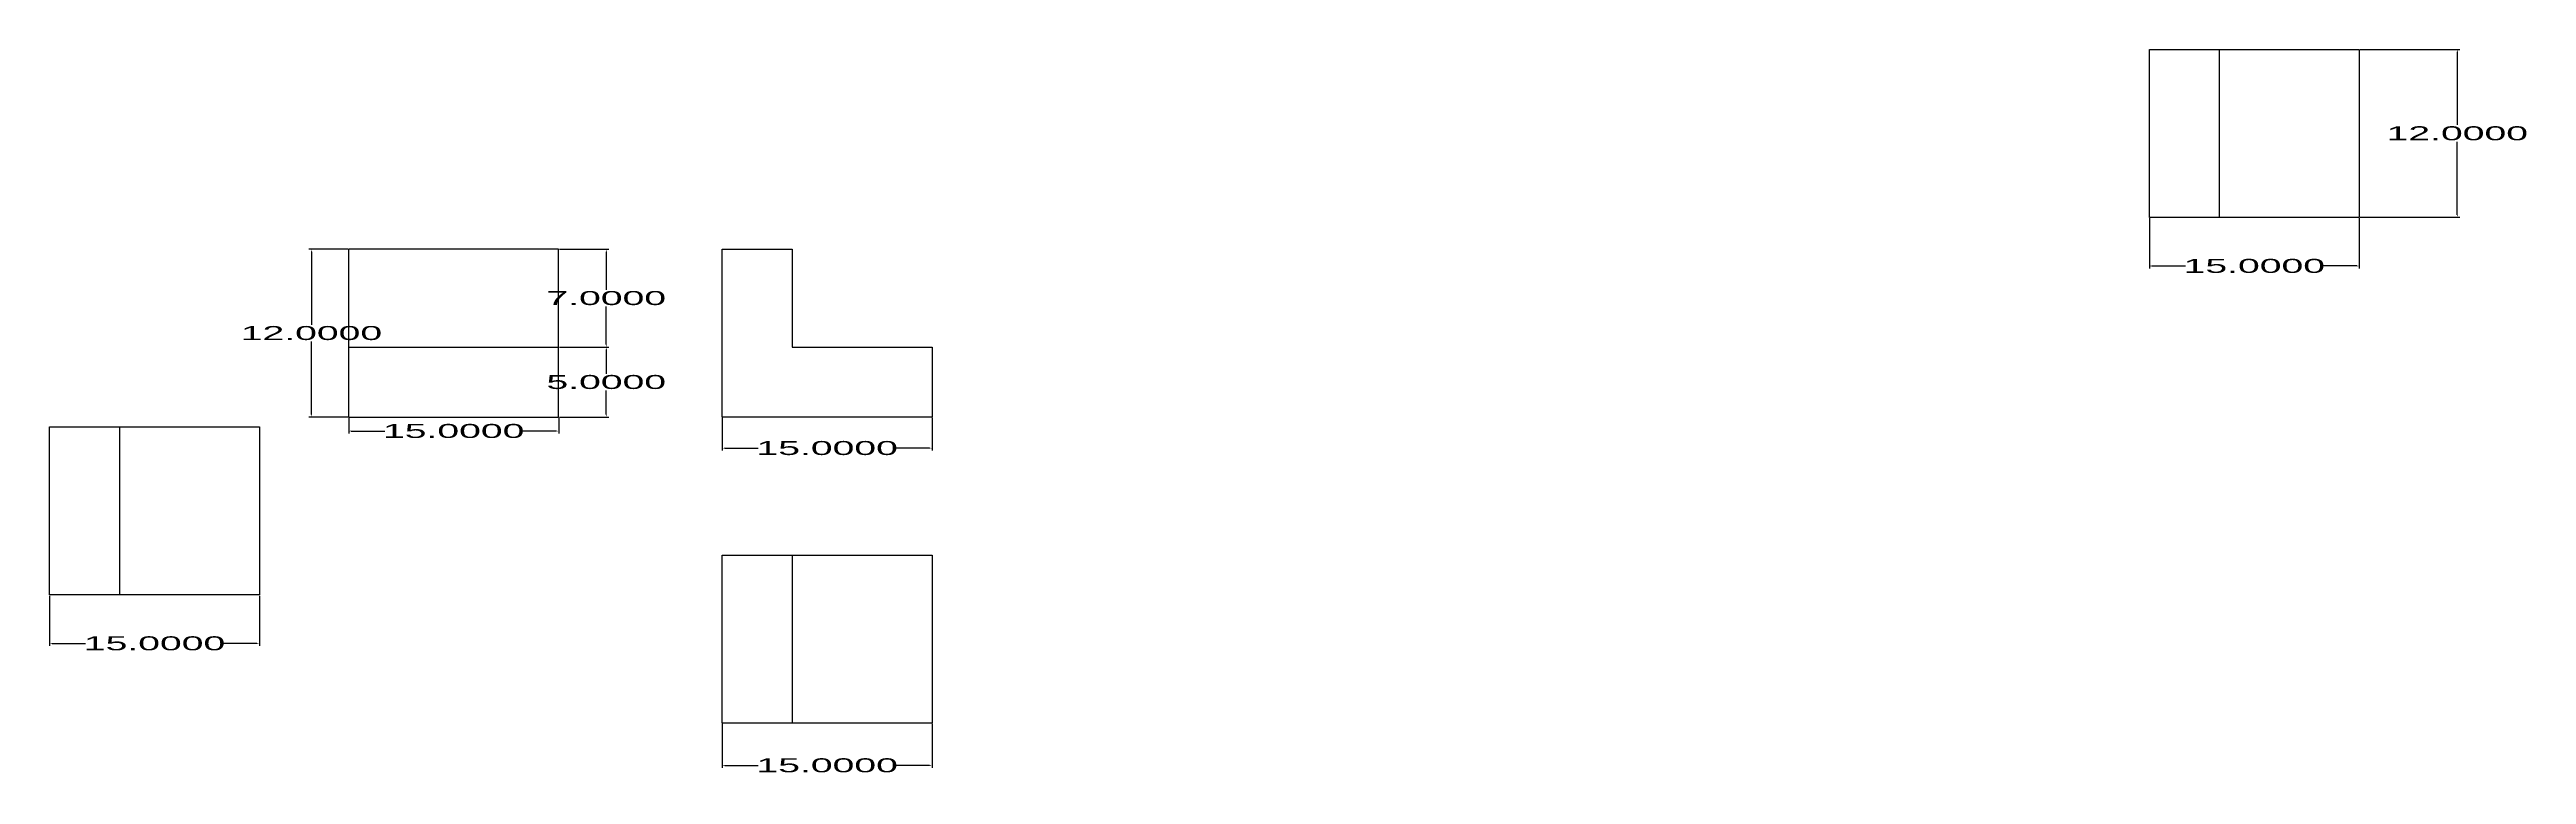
# Model space of a CAD drawing. Header units: inches. Extents: x 15 to 192, y -3 to 49.
import ezdxf

# ---------------------------------------------------------------- set-up
doc = ezdxf.new("R2010")
doc.units = ezdxf.units.IN
doc.header["$LTSCALE"] = 0.25
doc.header["$MEASUREMENT"] = 0
doc.styles.get("Standard").update_dxf_attribs({"font": 'arial.ttf', "width": 2, "height": 1})
doc.dimstyles.get("Standard").update_dxf_attribs({"dimtxt": 0.18, "dimasz": 0.18, "dimexe": 0.18, "dimexo": 0.0625, "dimgap": 0.09, "dimtad": 0, "dimtih": 1, "dimtoh": 1, "dimdec": 4, "dimzin": 0, "dimdsep": 46, "dimtxsty": 'Standard', "dimcen": 0.09, "dimadec": 0, "dimazin": 0, "dimtfac": 1, "dimtdec": 4, "dimtofl": 0, "dimtmove": 0, "dimatfit": 3, "dimfxl": 1, "dimtolj": 1, "dimtzin": 0, "dimarcsym": 0})

# ---------------------------------------------------------------- blocks, each defined once
blk = doc.blocks.new('*D5')
at = {"color": 0, "lineweight": -2, "transparency": 16777216}
for p, q in [((36.37, 22.65), (36.37, 21.53)), ((36.55, 21.71), (38.95, 21.71)), ((51.19, 21.71), (48.79, 21.71)), ((51.37, 22.65), (51.37, 21.53))]:
    blk.add_line(p, q, dxfattribs=at)
at = {"color": 0, "transparency": 16777216}
for points in [[(36.55, 21.74), (36.55, 21.68), (36.37, 21.71)], [(51.19, 21.74), (51.19, 21.68), (51.37, 21.71)]]:
    blk.add_solid(points, dxfattribs=at)
at = {"layer": 'Defpoints', "color": 0, "transparency": 16777216}
for p in [(36.37, 22.71, 12), (51.37, 22.71, 12), (51.37, 21.71)]:
    blk.add_point(p, dxfattribs=at)
at = {"color": 0, "transparency": 16777216, "insert": (43.87, 21.71), "char_height": 1, "attachment_point": 5}
blk.add_mtext('\\A1;15.0000', dxfattribs=at)
blk = doc.blocks.new('*D7')
at = {"color": 0, "lineweight": -2, "transparency": 16777216}
for p, q in [((51.43, 27.71), (54.95, 27.71)), ((54.77, 27.53), (54.77, 25.81)), ((54.77, 22.89), (54.77, 24.61)), ((51.43, 22.71), (54.95, 22.71))]:
    blk.add_line(p, q, dxfattribs=at)
at = {"color": 0, "transparency": 16777216}
for points in [[(54.74, 27.53), (54.8, 27.53), (54.77, 27.71)], [(54.74, 22.89), (54.8, 22.89), (54.77, 22.71)]]:
    blk.add_solid(points, dxfattribs=at)
at = {"layer": 'Defpoints', "color": 0, "transparency": 16777216}
for p in [(51.37, 27.71, 12), (54.77, 27.71), (51.37, 22.71, 12)]:
    blk.add_point(p, dxfattribs=at)
at = {"color": 0, "transparency": 16777216, "insert": (54.77, 25.21), "char_height": 1, "attachment_point": 5}
blk.add_mtext('\\A1;5.0000', dxfattribs=at)
blk = doc.blocks.new('*D8')
at = {"color": 0, "lineweight": -2, "transparency": 16777216}
for p, q in [((51.43, 34.71), (54.95, 34.71)), ((54.77, 34.53), (54.77, 31.81)), ((54.77, 27.89), (54.77, 30.61)), ((51.43, 27.71), (54.95, 27.71))]:
    blk.add_line(p, q, dxfattribs=at)
at = {"color": 0, "transparency": 16777216}
for points in [[(54.74, 34.53), (54.8, 34.53), (54.77, 34.71)], [(54.74, 27.89), (54.8, 27.89), (54.77, 27.71)]]:
    blk.add_solid(points, dxfattribs=at)
at = {"layer": 'Defpoints', "color": 0, "transparency": 16777216}
for p in [(51.37, 34.71, 12), (54.77, 34.71), (51.37, 27.71, 12)]:
    blk.add_point(p, dxfattribs=at)
at = {"color": 0, "transparency": 16777216, "insert": (54.77, 31.21), "char_height": 1, "attachment_point": 5}
blk.add_mtext('\\A1;7.0000', dxfattribs=at)
blk = doc.blocks.new('*D9')
at = {"color": 0, "lineweight": -2, "transparency": 16777216}
for p, q in [((36.31, 34.71), (33.53, 34.71)), ((33.71, 34.53), (33.71, 29.31)), ((33.71, 22.89), (33.71, 28.11)), ((36.31, 22.71), (33.53, 22.71))]:
    blk.add_line(p, q, dxfattribs=at)
at = {"color": 0, "transparency": 16777216}
for points in [[(33.68, 34.53), (33.74, 34.53), (33.71, 34.71)], [(33.68, 22.89), (33.74, 22.89), (33.71, 22.71)]]:
    blk.add_solid(points, dxfattribs=at)
at = {"layer": 'Defpoints', "color": 0, "transparency": 16777216}
for p in [(36.37, 34.71, 12), (33.71, 22.71), (36.37, 22.71, 12)]:
    blk.add_point(p, dxfattribs=at)
at = {"color": 0, "transparency": 16777216, "insert": (33.71, 28.71), "char_height": 1, "attachment_point": 5}
blk.add_mtext('\\A1;12.0000', dxfattribs=at)
blk = doc.blocks.new('*D10')
at = {"color": 0, "lineweight": -2, "transparency": 16777216}
for p, q in [((63.05, 0.77), (63.05, -2.37)), ((78.05, 0.77), (78.05, -2.37)), ((63.23, -2.19), (65.63, -2.19)), ((77.87, -2.19), (75.48, -2.19))]:
    blk.add_line(p, q, dxfattribs=at)
at = {"color": 0, "transparency": 16777216}
for points in [[(63.23, -2.16), (63.23, -2.22), (63.05, -2.19)], [(77.87, -2.16), (77.87, -2.22), (78.05, -2.19)]]:
    blk.add_solid(points, dxfattribs=at)
at = {"layer": 'Defpoints', "color": 0, "transparency": 16777216}
for p in [(63.05, 0.83), (78.05, 0.83), (78.05, -2.19)]:
    blk.add_point(p, dxfattribs=at)
at = {"color": 0, "transparency": 16777216, "insert": (70.55, -2.19), "char_height": 1, "attachment_point": 5}
blk.add_mtext('\\A1;15.0000', dxfattribs=at)
blk = doc.blocks.new('*D11')
at = {"color": 0, "lineweight": -2, "transparency": 16777216}
for p, q in [((63.05, 22.65), (63.05, 20.31)), ((78.05, 22.65), (78.05, 20.31)), ((63.23, 20.49), (65.63, 20.49)), ((77.87, 20.49), (75.48, 20.49))]:
    blk.add_line(p, q, dxfattribs=at)
at = {"color": 0, "transparency": 16777216}
for points in [[(63.23, 20.52), (63.23, 20.46), (63.05, 20.49)], [(77.87, 20.52), (77.87, 20.46), (78.05, 20.49)]]:
    blk.add_solid(points, dxfattribs=at)
at = {"layer": 'Defpoints', "color": 0, "transparency": 16777216}
for p in [(63.05, 22.71, 12), (78.05, 22.71, 12), (78.05, 20.49)]:
    blk.add_point(p, dxfattribs=at)
at = {"color": 0, "transparency": 16777216, "insert": (70.55, 20.49), "char_height": 1, "attachment_point": 5}
blk.add_mtext('\\A1;15.0000', dxfattribs=at)
blk = doc.blocks.new('*D12')
at = {"color": 0, "lineweight": -2, "transparency": 16777216}
for p, q in [((15, 9.94), (15, 6.35)), ((30, 9.94), (30, 6.35)), ((15.18, 6.53), (17.58, 6.53)), ((29.82, 6.53), (27.42, 6.53))]:
    blk.add_line(p, q, dxfattribs=at)
at = {"color": 0, "transparency": 16777216}
for points in [[(15.18, 6.56), (15.18, 6.5), (15, 6.53)], [(29.82, 6.56), (29.82, 6.5), (30, 6.53)]]:
    blk.add_solid(points, dxfattribs=at)
at = {"layer": 'Defpoints', "color": 0, "transparency": 16777216}
for p in [(15, 10), (30, 10), (30, 6.53)]:
    blk.add_point(p, dxfattribs=at)
at = {"color": 0, "transparency": 16777216, "insert": (22.5, 6.53), "char_height": 1, "attachment_point": 5}
blk.add_mtext('\\A1;15.0000', dxfattribs=at)
blk = doc.blocks.new('*D17')
at = {"color": 0, "lineweight": -2, "transparency": 16777216}
for p, q in [((165, 36.92), (165, 33.33)), ((180, 36.92), (180, 33.33)), ((165.18, 33.51), (167.58, 33.51)), ((179.82, 33.51), (177.42, 33.51))]:
    blk.add_line(p, q, dxfattribs=at)
at = {"color": 0, "transparency": 16777216}
for points in [[(165.18, 33.54), (165.18, 33.48), (165, 33.51)], [(179.82, 33.54), (179.82, 33.48), (180, 33.51)]]:
    blk.add_solid(points, dxfattribs=at)
at = {"layer": 'Defpoints', "color": 0, "transparency": 16777216}
for p in [(165, 36.99), (180, 36.99), (180, 33.51)]:
    blk.add_point(p, dxfattribs=at)
at = {"color": 0, "transparency": 16777216, "insert": (172.5, 33.51), "char_height": 1, "attachment_point": 5}
blk.add_mtext('\\A1;15.0000', dxfattribs=at)
blk = doc.blocks.new('*D20')
at = {"color": 0, "lineweight": -2, "transparency": 16777216}
for p, q in [((180.06, 48.99), (187.18, 48.99)), ((187, 48.81), (187, 43.59)), ((187, 37.17), (187, 42.38)), ((180.06, 36.99), (187.18, 36.99))]:
    blk.add_line(p, q, dxfattribs=at)
at = {"color": 0, "transparency": 16777216}
for points in [[(186.97, 48.81), (187.03, 48.81), (187, 48.99)], [(186.97, 37.17), (187.03, 37.17), (187, 36.99)]]:
    blk.add_solid(points, dxfattribs=at)
at = {"layer": 'Defpoints', "color": 0, "transparency": 16777216}
for p in [(180, 48.99), (187, 48.99), (180, 36.99)]:
    blk.add_point(p, dxfattribs=at)
at = {"color": 0, "transparency": 16777216, "insert": (187, 42.99), "char_height": 1, "attachment_point": 5}
blk.add_mtext('\\A1;12.0000', dxfattribs=at)

msp = doc.modelspace()

# ---------------------------------------------------------------- linework, layer by layer
for p, q in [((165, 36.98515), (165, 48.98515)), ((165, 48.98515), (180, 48.98515)), ((165, 48.98515), (170, 48.98515)), ((170, 48.98515), (170, 36.98515)), ((180, 48.98515), (180, 36.98515)), ((180, 36.98515), (165, 36.98515)), ((36.36825, 34.71232, 12), (36.36825, 22.71232, 12)), ((51.36825, 34.71232, 12), (36.36825, 34.71232, 12)), ((36.36825, 34.71232, 12), (36.36825, 27.71232, 12)), ((36.36825, 34.71232, 12), (36.36825, 27.71232, 12)), ((51.36825, 22.71232, 12), (51.36825, 34.71232, 12)), ((63.05478, 22.71232, 12), (63.05478, 34.71232, 12)), ((63.05478, 34.71232, 12), (68.05478, 34.71232, 12)), ((68.05478, 34.71232, 12), (68.05478, 27.71232, 12)), ((36.36825, 27.71232, 12), (51.36825, 27.71232, 12)), ((63.05478, 22.71232, 12), (63.05478, 27.71232, 12)), ((63.05478, 22.71232, 12), (63.05478, 27.71232, 12)), ((63.05478, 22.71232, 12), (63.05478, 27.71232, 12)), ((68.05478, 27.71232, 12), (78.05478, 27.71232, 12)), ((78.05478, 27.71232, 12), (78.05478, 22.71232, 12)), ((15, 10), (15, 22)), ((15, 22), (30, 22)), ((15, 22), (20, 22)), ((20, 22), (20, 10)), ((30, 22), (30, 10)), ((36.36825, 22.71232, 12), (51.36825, 22.71232, 12)), ((78.05478, 22.71232, 12), (63.05478, 22.71232, 12)), ((63.05478, 0.83364), (63.05478, 12.83364)), ((63.05478, 12.83364), (78.05478, 12.83364)), ((63.05478, 12.83364), (68.05478, 12.83364)), ((68.05478, 12.83364), (68.05478, 0.83364)), ((78.05478, 12.83364), (78.05478, 0.83364)), ((30, 10), (15, 10)), ((78.05478, 0.83364), (63.05478, 0.83364))]:
    msp.add_line(p, q)

# ---------------------------------------------------------------- dimensions: what is measured, and where the dimension line sits
for base, p1, p2, picture, middle in [((187, 48.98515), (180, 36.98515), (180, 48.98515), '*D20', (187, 42.98515)), ((33.70654, 22.71232), (36.36825, 34.71232, 12), (36.36825, 22.71232, 12), '*D9', (33.70654, 28.71232)), ((54.77299, 34.71232), (51.36825, 27.71232, 12), (51.36825, 34.71232, 12), '*D8', (54.77299, 31.21232))]:
    dim = msp.add_linear_dim(base=base, p1=p1, p2=p2, angle=90, dimstyle='Standard')
    dim.commit()
    dim.dimension.update_dxf_attribs({"geometry": picture, "text_midpoint": middle})
for base, p1, p2, picture, middle in [((180, 33.51057), (165, 36.98515), (180, 36.98515), '*D17', (172.5, 33.51057)), ((51.36825, 21.70587), (36.36825, 22.71232, 12), (51.36825, 22.71232, 12), '*D5', (43.86825, 21.70587)), ((78.05478, 20.49265), (63.05478, 22.71232, 12), (78.05478, 22.71232, 12), '*D11', (70.55478, 20.49265)), ((30, 6.52542), (15, 10), (30, 10), '*D12', (22.5, 6.52542)), ((78.05478, -2.18532), (63.05478, 0.83364), (78.05478, 0.83364), '*D10', (70.55478, -2.18532))]:
    dim = msp.add_linear_dim(base=base, p1=p1, p2=p2, dimstyle='Standard')
    dim.commit()
    dim.dimension.update_dxf_attribs({"geometry": picture, "text_midpoint": middle})
dim = msp.add_linear_dim(base=(54.77299, 27.71232), p1=(51.36825, 22.71232, 12), p2=(51.36825, 27.71232, 12), angle=90, dimstyle='Standard', override={"dimtmove": 1})
dim.commit()
dim.dimension.update_dxf_attribs({"geometry": '*D7', "text_midpoint": (54.77299, 25.21232)})

doc.saveas('drawing.dxf')
